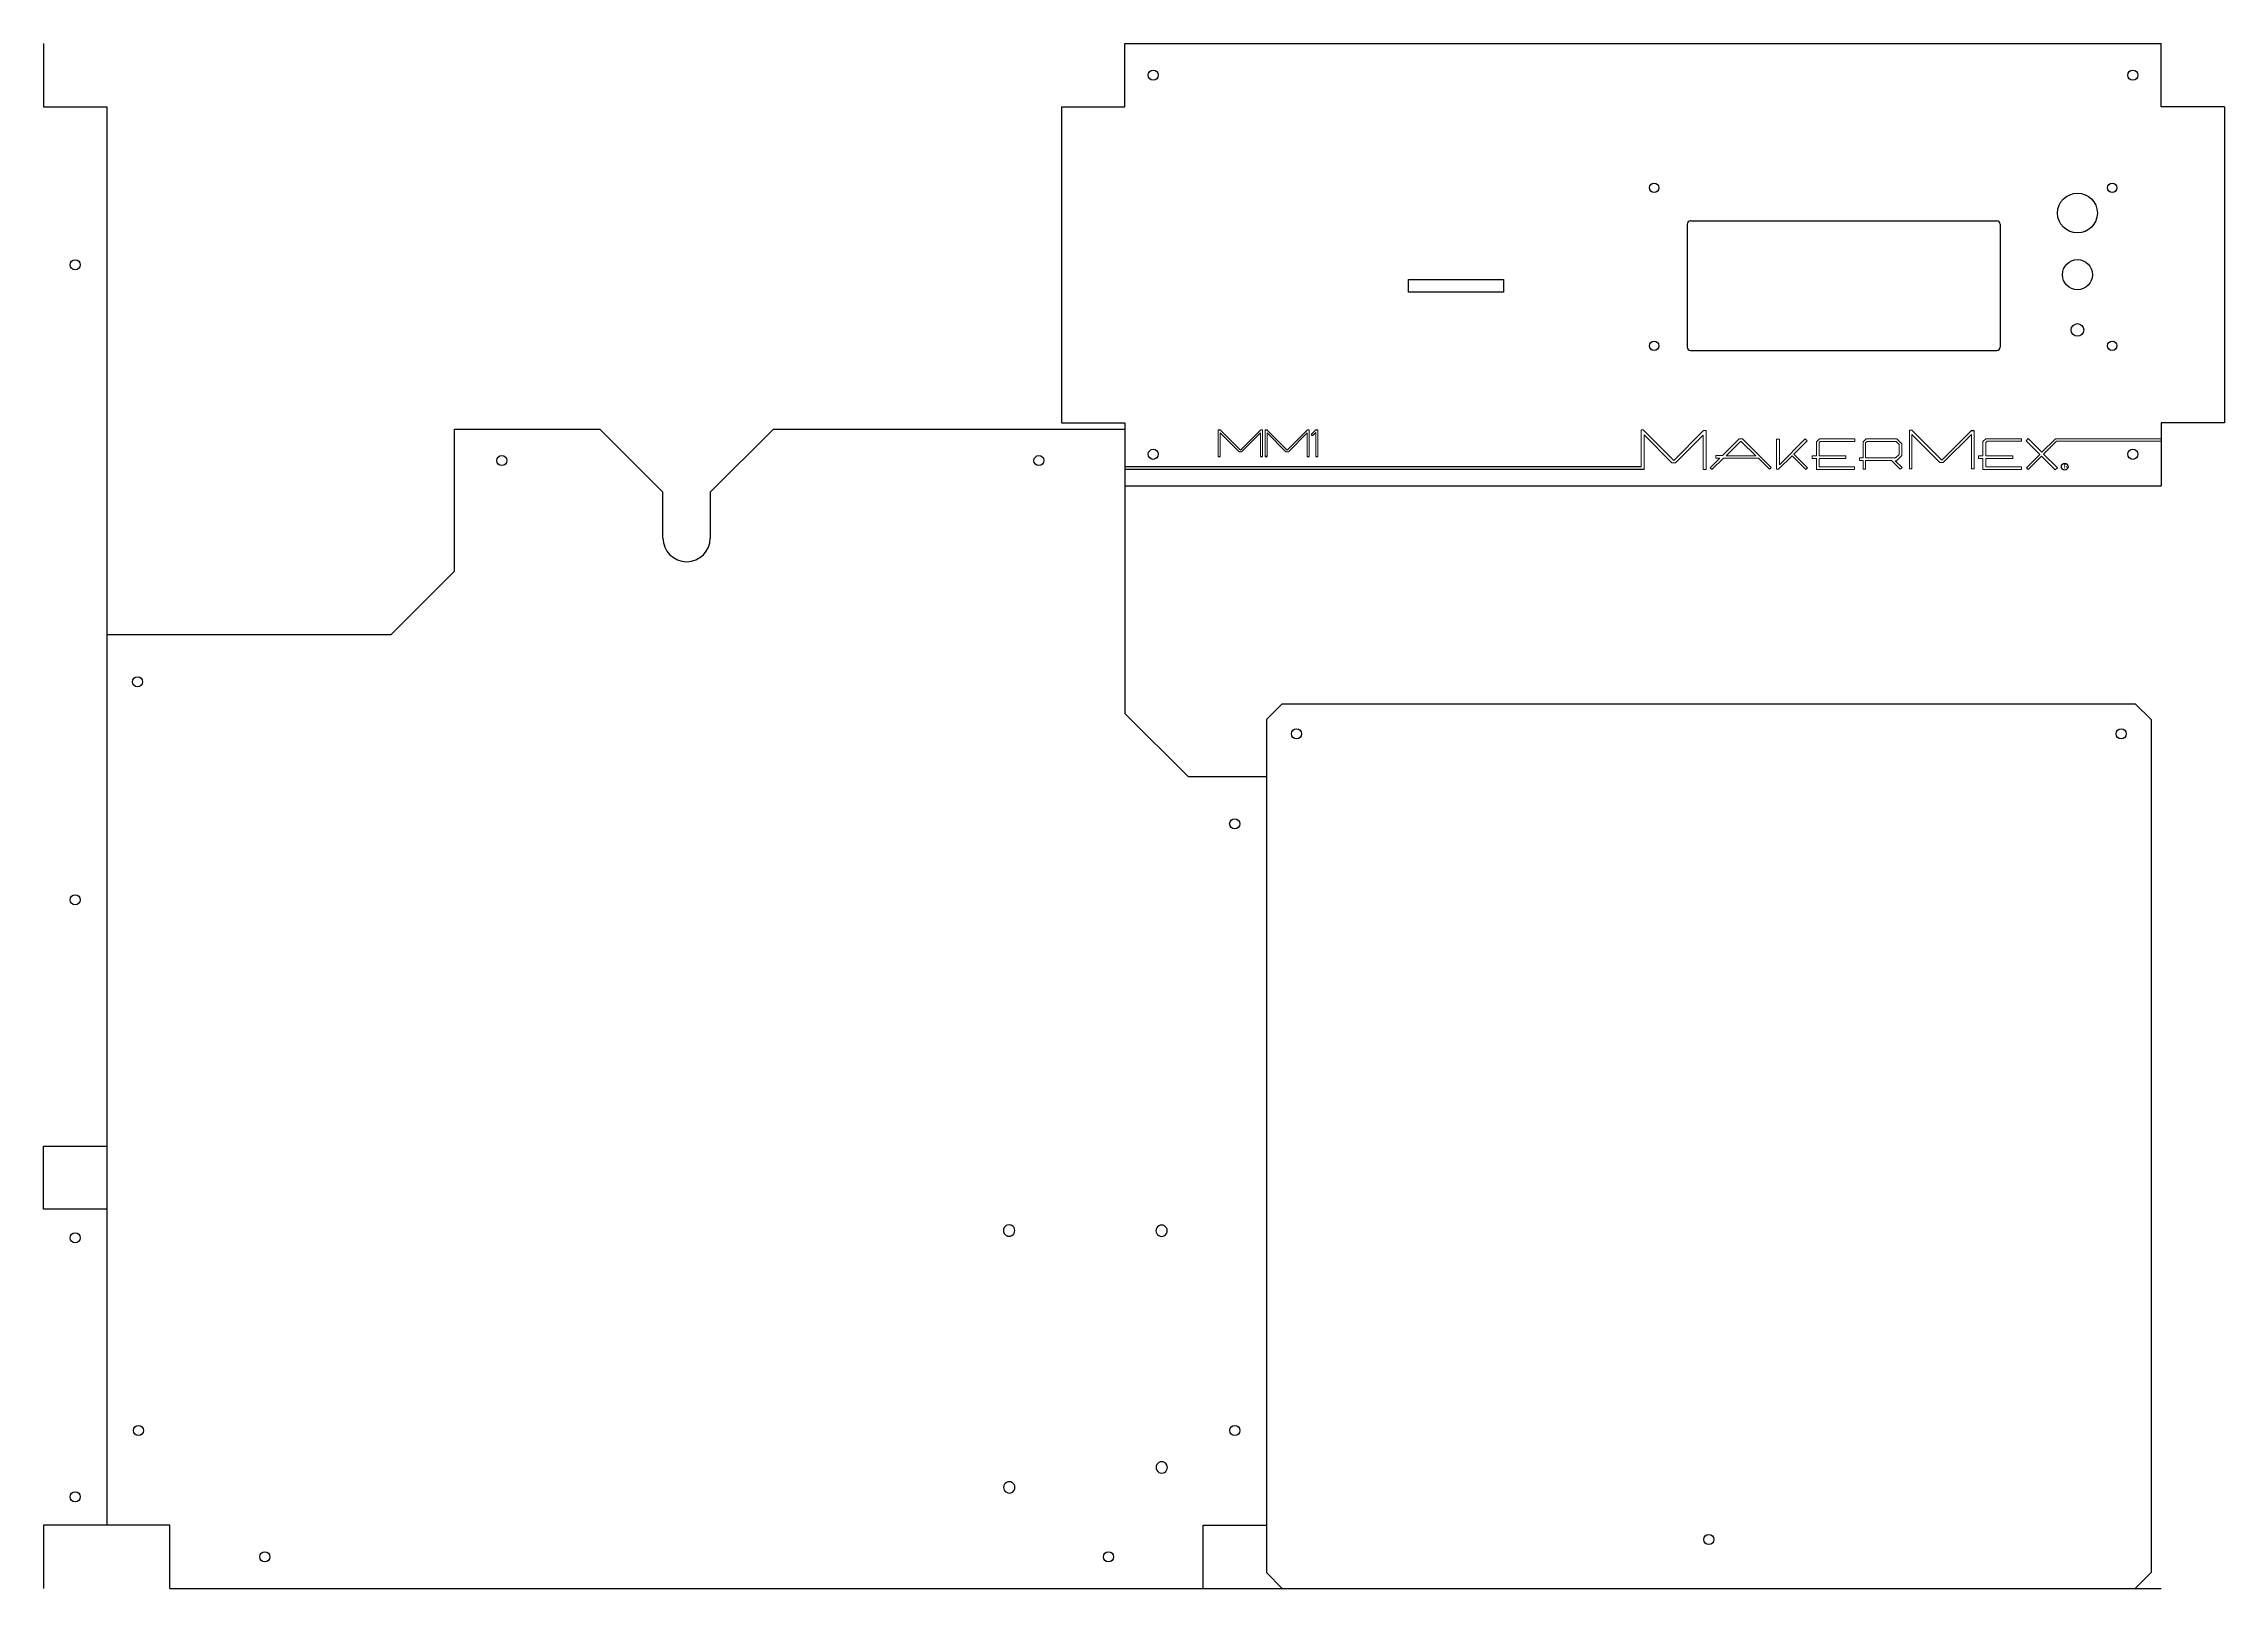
# Model space of a CAD drawing. Header units: millimetres. Extents: x 1808 to 3582, y 1536 to 2025.
# Drawn here: x 2892 to 3582, y 1536 to 2025 of the extents above; entities that cross this region are included whole.
import ezdxf

# ---------------------------------------------------------------- set-up
doc = ezdxf.new("R2010")
doc.units = ezdxf.units.MM
doc.layers.add('no', color=50, linetype='Continuous')
doc.styles.get("Standard").update_dxf_attribs({"font": 'arial.ttf'})

msp = doc.modelspace()

# ---------------------------------------------------------------- linework, layer by layer
at = {"color": 1}
for p, q in [((2891.66, 2024.65), (2891.66, 2004.65)), ((3233.85, 2004.65), (3233.85, 2024.65)), ((3233.85, 2024.65), (3561.85, 2024.65)), ((3561.85, 2004.65), (3561.85, 2024.65)), ((2891.66, 2004.65), (2911.66, 2004.65)), ((2911.66, 2004.65), (2911.66, 1555.65)), ((3213.85, 2004.65), (3233.85, 2004.65)), ((3213.85, 2004.65), (3213.85, 1904.65)), ((3581.85, 2004.65), (3561.85, 2004.65)), ((3021.66, 1857.65), (3021.66, 1902.65)), ((3021.66, 1902.65), (3067.66, 1902.65)), ((3122.66, 1902.65), (3233.85, 1902.65)), ((3213.85, 1904.65), (3233.85, 1904.65)), ((3233.85, 1904.65), (3233.85, 1812.65)), ((3581.85, 1904.65), (3561.85, 1904.65)), ((3561.85, 1904.65), (3561.85, 1884.65)), ((3233.85, 1884.65), (3561.85, 1884.65)), ((3001.66, 1837.65), (3021.66, 1857.65)), ((2911.66, 1837.65), (3001.66, 1837.65)), ((3278.66, 1810.65), (3283.66, 1815.65)), ((3283.66, 1815.65), (3553.66, 1815.65)), ((3553.66, 1815.65), (3558.66, 1810.65)), ((3233.85, 1812.65), (3253.85, 1792.65)), ((3278.66, 1810.65), (3278.66, 1540.65)), ((3558.66, 1810.65), (3558.66, 1540.65)), ((3253.85, 1792.65), (3278.66, 1792.65)), ((2891.66, 1655.65), (2891.66, 1675.65)), ((2891.66, 1675.65), (2911.66, 1675.65)), ((2911.66, 1655.65), (2891.66, 1655.65)), ((2911.66, 1555.65), (2891.66, 1555.65)), ((2891.66, 1555.65), (2891.66, 1535.65)), ((2931.66, 1555.65), (2911.66, 1555.65)), ((2931.66, 1535.65), (2931.66, 1555.65)), ((3258.66, 1535.65), (3258.66, 1555.65)), ((3258.66, 1555.65), (3278.66, 1555.65)), ((3283.66, 1535.65), (3278.66, 1540.65)), ((3558.66, 1540.65), (3553.66, 1535.65)), ((3258.66, 1535.65), (3561.85, 1535.65))]:
    msp.add_line(p, q, dxfattribs=at)
at = {"color": 2, "linetype": 'Continuous', "lineweight": 0}
for p, q in [((3263.42, 1902.37), (3263.42, 1894)), ((3270.45, 1895.95), (3264.03, 1902.37)), ((3264.05, 1894), (3264.05, 1901.44)), ((3264.05, 1901.44), (3270.03, 1895.46)), ((3276.86, 1902.37), (3270.45, 1895.95)), ((3270.79, 1895.46), (3276.75, 1901.42)), ((3276.75, 1901.42), (3276.75, 1894)), ((3277.41, 1902.37), (3276.86, 1902.37)), ((3277.41, 1894), (3277.41, 1902.37)), ((3278.23, 1902.37), (3278.23, 1894)), ((3285.25, 1895.95), (3278.84, 1902.37)), ((3278.86, 1894), (3278.86, 1901.44)), ((3278.86, 1901.44), (3284.84, 1895.46)), ((3291.67, 1902.37), (3285.25, 1895.95)), ((3285.6, 1895.46), (3291.55, 1901.42)), ((3291.55, 1901.42), (3291.55, 1894)), ((3292.21, 1902.37), (3291.67, 1902.37)), ((3292.21, 1894), (3292.21, 1902.37)), ((3294.29, 1902.37), (3293.03, 1901.12)), ((3293.33, 1900.57), (3294.32, 1901.56)), ((3294.32, 1901.56), (3294.32, 1894)), ((3294.9, 1894), (3294.9, 1902.37)), ((3397.93, 1902.37), (3397.26, 1902.37)), ((3397.26, 1902.37), (3397.26, 1890.66)), ((3407.59, 1892.7), (3397.93, 1902.37)), ((3398.19, 1889.84), (3398.19, 1900.78)), ((3398.19, 1900.78), (3406.98, 1891.98)), ((3417.02, 1902.13), (3407.59, 1892.7)), ((3408.1, 1891.98), (3416.86, 1900.74)), ((3416.86, 1900.74), (3416.86, 1889.87)), ((3417.83, 1902.13), (3417.02, 1902.13)), ((3417.83, 1889.87), (3417.83, 1902.13)), ((3428.33, 1899.56), (3422.99, 1894.22)), ((3424.13, 1894.16), (3428.72, 1898.75)), ((3429.33, 1899.56), (3428.33, 1899.56)), ((3428.72, 1898.75), (3428.96, 1898.75)), ((3428.96, 1898.75), (3433.55, 1894.16)), ((3438.41, 1890.49), (3429.33, 1899.56)), ((3440.97, 1899.4), (3440.12, 1899.4)), ((3440.12, 1899.4), (3440.12, 1889.9)), ((3449.21, 1899.51), (3441.02, 1891.32)), ((3441.02, 1891.32), (3441.02, 1899.4)), ((3445.62, 1894.7), (3449.82, 1898.9)), ((3449.82, 1898.9), (3449.21, 1899.51)), ((3453.75, 1899.59), (3452.71, 1898.55)), ((3452.71, 1894.16), (3452.71, 1898.55)), ((3453.96, 1898.73), (3453.59, 1898.36)), ((3453.59, 1898.36), (3453.59, 1894.16)), ((3464.87, 1899.59), (3453.75, 1899.59)), ((3464.87, 1898.73), (3453.96, 1898.73)), ((3464.87, 1899.59), (3464.87, 1898.73)), ((3468.46, 1899.57), (3467.53, 1898.63)), ((3467.53, 1898.63), (3467.53, 1893.51)), ((3468.28, 1898.23), (3468.79, 1898.74)), ((3468.28, 1893.51), (3468.28, 1898.23)), ((3478.17, 1899.57), (3468.46, 1899.57)), ((3468.79, 1898.74), (3477.94, 1898.74)), ((3477.94, 1898.74), (3478.91, 1897.77)), ((3479.8, 1897.94), (3478.17, 1899.57)), ((3482.9, 1902.25), (3482.18, 1902.25)), ((3482.18, 1890.06), (3482.18, 1902.25)), ((3492.4, 1892.75), (3482.9, 1902.25)), ((3482.96, 1890.06), (3482.96, 1900.87)), ((3482.96, 1900.87), (3491.83, 1892)), ((3501.79, 1902.14), (3492.4, 1892.75)), ((3492.89, 1892), (3501.83, 1900.94)), ((3501.83, 1900.94), (3501.83, 1890.05)), ((3502.68, 1890.05), (3502.68, 1902.14)), ((3505.44, 1898.69), (3506.34, 1899.59)), ((3505.44, 1894.12), (3505.44, 1898.69)), ((3506.34, 1899.59), (3517.61, 1899.59)), ((3506.77, 1898.81), (3506.38, 1898.41)), ((3506.38, 1898.41), (3506.38, 1894.18)), ((3517.61, 1898.81), (3506.77, 1898.81)), ((3517.61, 1899.59), (3517.61, 1898.81)), ((3519.11, 1898.94), (3519.77, 1899.6)), ((3523.42, 1894.63), (3519.11, 1898.94)), ((3519.77, 1899.6), (3524.08, 1895.29)), ((3524.08, 1895.29), (3528.36, 1899.56)), ((3528.71, 1898.78), (3524.65, 1894.72)), ((3528.36, 1899.56), (3561.85, 1899.56)), ((3561.85, 1898.78), (3528.71, 1898.78)), ((3270.03, 1895.46), (3270.79, 1895.46)), ((3284.84, 1895.46), (3285.6, 1895.46)), ((3406.98, 1891.98), (3408.1, 1891.98)), ((3422.12, 1893.47), (3419.05, 1890.4)), ((3419.64, 1889.81), (3423.28, 1893.45)), ((3422.99, 1894.22), (3420.86, 1894.22)), ((3420.86, 1894.22), (3420.86, 1893.47)), ((3420.86, 1893.47), (3422.12, 1893.47)), ((3423.28, 1893.45), (3434.37, 1893.45)), ((3433.55, 1894.16), (3424.13, 1894.16)), ((3434.37, 1893.45), (3437.87, 1889.95)), ((3440.77, 1889.9), (3445.03, 1894.15)), ((3445.03, 1894.15), (3449.36, 1889.82)), ((3449.93, 1890.39), (3445.62, 1894.7)), ((3451.35, 1893.32), (3451.35, 1894.16)), ((3451.35, 1894.16), (3452.71, 1894.16)), ((3452.71, 1893.32), (3451.35, 1893.32)), ((3452.71, 1889.84), (3452.71, 1893.32)), ((3453.59, 1894.16), (3462.08, 1894.16)), ((3462.08, 1893.32), (3453.59, 1893.32)), ((3453.59, 1893.32), (3453.59, 1890.64)), ((3462.08, 1894.16), (3462.08, 1893.32)), ((3467.53, 1893.51), (3466.39, 1893.51)), ((3466.39, 1893.51), (3466.39, 1892.68)), ((3466.39, 1892.68), (3467.55, 1892.68)), ((3467.55, 1892.68), (3467.55, 1889.94)), ((3477.78, 1893.51), (3468.28, 1893.51)), ((3468.31, 1889.94), (3468.31, 1892.68)), ((3468.31, 1892.68), (3476.49, 1892.68)), ((3476.49, 1892.68), (3479.27, 1889.9)), ((3479.84, 1890.46), (3477.7, 1892.6)), ((3477.7, 1892.6), (3478.12, 1892.6)), ((3478.91, 1894.63), (3477.78, 1893.51)), ((3478.12, 1892.6), (3479.8, 1894.27)), ((3478.91, 1897.77), (3478.91, 1894.63)), ((3479.8, 1894.27), (3479.8, 1897.94)), ((3491.83, 1892), (3492.89, 1892)), ((3504, 1893.35), (3504, 1894.12)), ((3504, 1894.12), (3505.44, 1894.12)), ((3505.44, 1893.35), (3504, 1893.35)), ((3505.44, 1889.81), (3505.44, 1893.35)), ((3506.38, 1894.18), (3514.89, 1894.18)), ((3514.89, 1893.37), (3506.38, 1893.37)), ((3506.38, 1893.37), (3506.38, 1890.67)), ((3514.89, 1894.18), (3514.89, 1893.37)), ((3519.18, 1890.39), (3523.42, 1894.63)), ((3523.99, 1894.06), (3519.75, 1889.82)), ((3528.34, 1889.7), (3523.99, 1894.06)), ((3524.65, 1894.72), (3529, 1890.36)), ((3416.86, 1889.87), (3417.83, 1889.87)), ((3419.05, 1890.4), (3419.64, 1889.81)), ((3437.87, 1889.95), (3438.41, 1890.49)), ((3440.12, 1889.9), (3440.77, 1889.9)), ((3449.36, 1889.82), (3449.93, 1890.39)), ((3464.75, 1889.84), (3452.71, 1889.84)), ((3453.59, 1890.64), (3464.75, 1890.64)), ((3464.75, 1890.64), (3464.75, 1889.84)), ((3467.55, 1889.94), (3468.31, 1889.94)), ((3479.27, 1889.9), (3479.84, 1890.46)), ((3482.18, 1890.06), (3482.96, 1890.06)), ((3501.83, 1890.05), (3502.68, 1890.05)), ((3517.61, 1889.81), (3505.44, 1889.81)), ((3506.38, 1890.67), (3517.61, 1890.67)), ((3517.61, 1890.67), (3517.61, 1889.81)), ((3519.75, 1889.82), (3519.18, 1890.39)), ((3529, 1890.36), (3528.34, 1889.7))]:
    msp.add_line(p, q, dxfattribs=at)
at = {"color": 2}
for p, q in [((3263.42, 1902.37), (3264.03, 1902.37)), ((3278.23, 1902.37), (3278.84, 1902.37)), ((3293.03, 1900.57), (3293.03, 1901.12)), ((3293.33, 1900.57), (3293.03, 1900.57)), ((3263.42, 1894), (3264.05, 1894)), ((3276.75, 1894), (3277.41, 1894)), ((3278.86, 1894), (3278.23, 1894)), ((3278.23, 1894), (3278.86, 1894)), ((3291.55, 1894), (3292.21, 1894)), ((3294.32, 1894), (3294.9, 1894)), ((3397.26, 1890.66), (3233.85, 1890.66)), ((3398.19, 1889.84), (3233.85, 1889.84))]:
    msp.add_line(p, q, dxfattribs=at)
at = {"color": 1}
for points in [[(3581.85, 2004.65), (3581.85, 1904.65)], [(3087.66, 1868.15), (3087.66, 1882.65), (3067.66, 1902.65)], [(3122.66, 1902.65), (3102.66, 1882.65), (3102.66, 1868.15)], [(2931.66, 1535.65), (3258.66, 1535.65)]]:
    msp.add_lwpolyline(points, dxfattribs=at)
for points in [[(3323.66, 1946.01), (3323.66, 1950.01), (3353.66, 1950.01), (3353.66, 1946.01)], [(3195.43, 1648.94), (3195.49, 1648.48), (3195.67, 1648.04), (3195.96, 1647.67), (3196.33, 1647.38), (3196.51, 1647.29), (3196.56, 1647.29), (3196.76, 1647.2), (3197.23, 1647.14), (3197.7, 1647.2), (3198.13, 1647.38), (3198.5, 1647.67), (3198.79, 1648.04), (3198.97, 1648.48), (3199.03, 1648.94), (3198.97, 1649.41), (3198.79, 1649.84), (3198.5, 1650.22), (3198.13, 1650.5), (3197.88, 1650.59), (3197.7, 1650.68), (3197.23, 1650.74), (3196.76, 1650.68), (3196.33, 1650.5), (3195.96, 1650.22), (3195.67, 1649.84), (3195.49, 1649.41)], [(3244.22, 1647.6), (3244.4, 1647.43), (3244.48, 1647.4), (3244.59, 1647.31), (3245.02, 1647.13), (3245.49, 1647.07), (3245.96, 1647.13), (3246.39, 1647.31), (3246.76, 1647.6), (3247.05, 1647.97), (3247.23, 1648.41), (3247.29, 1648.87), (3247.23, 1649.34), (3247.05, 1649.77), (3246.76, 1650.14), (3246.58, 1650.26), (3246.39, 1650.43), (3245.96, 1650.61), (3245.49, 1650.67), (3245.02, 1650.61), (3244.59, 1650.43), (3244.22, 1650.14), (3243.93, 1649.77), (3243.75, 1649.34), (3243.69, 1648.87), (3243.75, 1648.41), (3243.93, 1647.97)], [(3243.78, 1573.46), (3243.96, 1573.03), (3244.25, 1572.65), (3244.36, 1572.55), (3244.41, 1572.53), (3244.62, 1572.37), (3245.06, 1572.19), (3245.52, 1572.13), (3245.99, 1572.19), (3246.42, 1572.37), (3246.8, 1572.65), (3247.08, 1573.03), (3247.26, 1573.46), (3247.32, 1573.93), (3247.26, 1574.39), (3247.08, 1574.83), (3246.8, 1575.2), (3246.53, 1575.38), (3246.42, 1575.49), (3245.99, 1575.67), (3245.52, 1575.73), (3245.06, 1575.67), (3244.62, 1575.49), (3244.25, 1575.2), (3243.96, 1574.83), (3243.78, 1574.39), (3243.72, 1573.93)], [(3195.52, 1568.09), (3195.46, 1567.63), (3195.52, 1567.16), (3195.7, 1566.73), (3195.99, 1566.35), (3196.14, 1566.21), (3196.21, 1566.18), (3196.36, 1566.07), (3196.79, 1565.89), (3197.26, 1565.83), (3197.73, 1565.89), (3198.16, 1566.07), (3198.53, 1566.35), (3198.82, 1566.73), (3199, 1567.16), (3199.06, 1567.63), (3199, 1568.09), (3198.82, 1568.53), (3198.53, 1568.9), (3198.31, 1569.04), (3198.16, 1569.19), (3198.09, 1569.22), (3197.73, 1569.37), (3197.26, 1569.43), (3196.79, 1569.37), (3196.36, 1569.19), (3195.99, 1568.9), (3195.7, 1568.53)]]:
    msp.add_lwpolyline(points, close=True, dxfattribs=at)
for centre, radius in [((3242.85, 2014.65), 1.6), ((3552.85, 2014.65), 1.6), ((3535.35, 1971.01), 6.3), ((2901.66, 1954.65), 1.6), ((3535.35, 1951.51), 4.75), ((3036.66, 1892.65), 1.6), ((3206.66, 1892.65), 1.6), ((3242.85, 1894.65), 1.6), ((3552.85, 1894.65), 1.6), ((2921.36, 1822.65), 1.6), ((3288.16, 1806.15), 1.6), ((3549.16, 1806.15), 1.6), ((3268.62, 1777.65), 1.6), ((2901.66, 1753.65), 1.6), ((2901.66, 1646.65), 1.6), ((2921.66, 1585.65), 1.6), ((3268.66, 1585.65), 1.6), ((2901.66, 1564.65), 1.6), ((2961.66, 1545.65), 1.6), ((3228.66, 1545.65), 1.6), ((3418.66, 1551.15), 1.6)]:
    msp.add_circle(centre, radius, dxfattribs=at)
at = {"color": 2}
msp.add_circle((3531.33, 1890.73), 1.07, dxfattribs=at)
at = {"color": 1}
msp.add_arc((3095.16, 1868.15), 7.5, 180, 0, dxfattribs=at)
at = {"layer": 'no', "color": 1}
for p, q in [((3411.85, 1967.51), (3411.85, 1928.51)), ((3412.85, 1968.51), (3509.85, 1968.51)), ((3510.85, 1967.51), (3510.85, 1928.51)), ((3412.85, 1927.51), (3509.85, 1927.51))]:
    msp.add_line(p, q, dxfattribs=at)
at = {"layer": 'no', "color": 2}
msp.add_line((3294.29, 1902.37), (3294.9, 1902.37), dxfattribs=at)
at = {"layer": 'no'}
msp.add_line((3501.79, 1902.14), (3502.68, 1902.14), dxfattribs=at)
at = {"layer": 'no', "color": 1}
for centre, radius in [((3401.35, 1979.01), 1.5), ((3546.35, 1979.01), 1.5), ((3535.35, 1934.01), 2), ((3401.35, 1929.01), 1.5), ((3546.35, 1929.01), 1.5)]:
    msp.add_circle(centre, radius, dxfattribs=at)
for centre, start, end in [((3412.85, 1967.51), 90, 180), ((3509.85, 1967.51), 0, 90), ((3412.85, 1928.51), 180, 270), ((3509.85, 1928.51), 270, 0)]:
    msp.add_arc(centre, 1, start, end, dxfattribs=at)

# ---------------------------------------------------------------- texts
at = {"color": 2, "insert": (3530.96, 1891.53), "char_height": 1.4073, "width": 2.3812, "attachment_point": 1}
msp.add_mtext('{\\FFC-Iso8.shx|c0;R}', dxfattribs=at)

doc.saveas('drawing.dxf')
